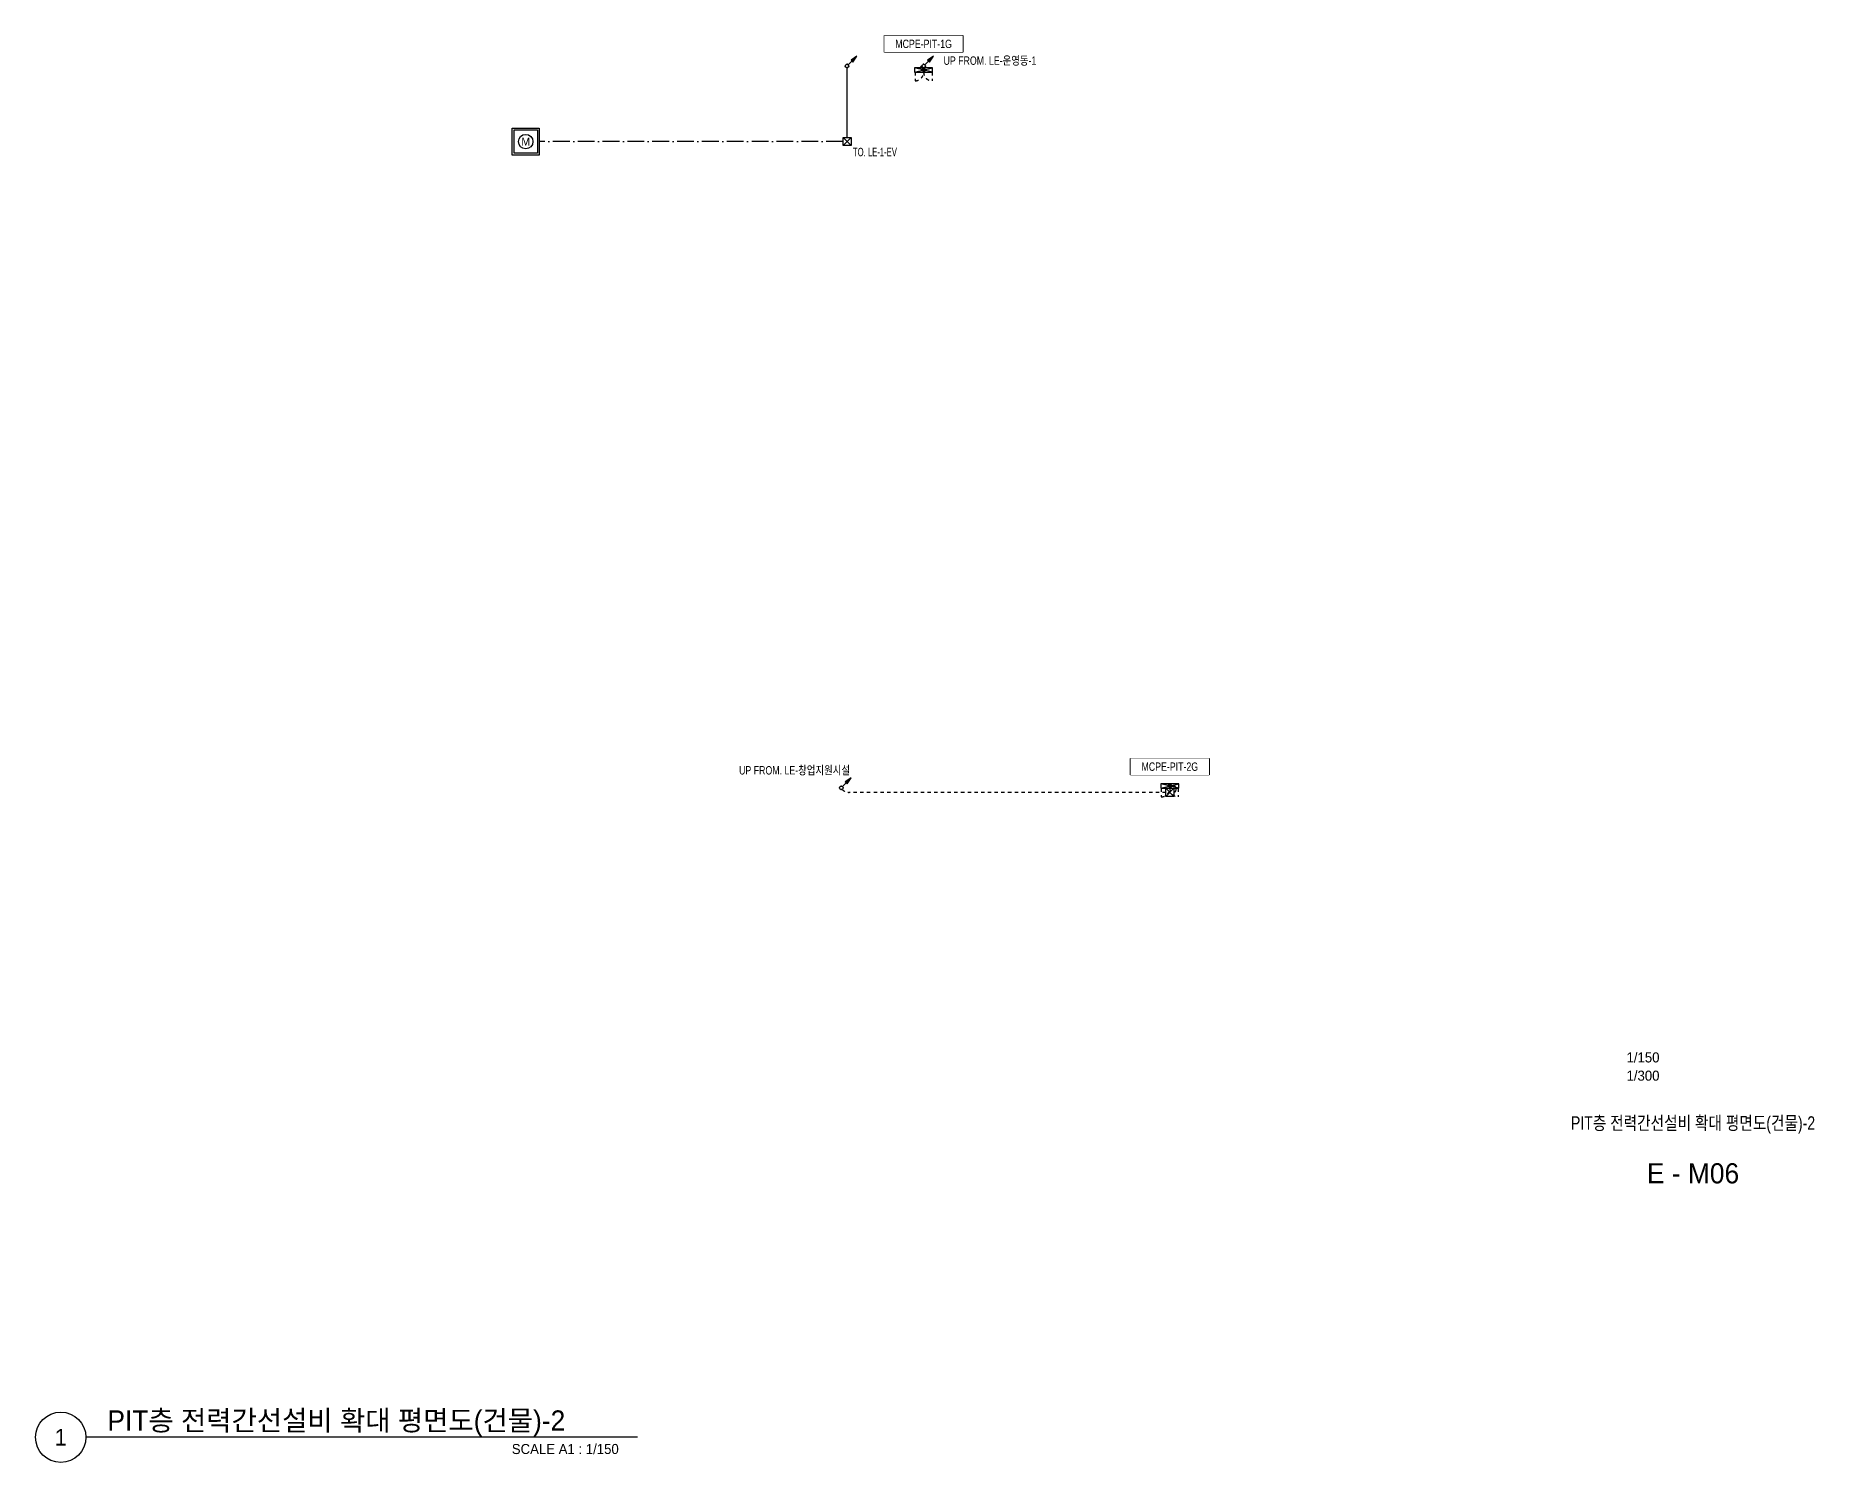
# Model space of a CAD drawing. Header units: millimetres. Extents: x 88028 to 500787, y -530175 to 1035835.
# Drawn here: x 421027 to 500498, y -530175 to -466410 of the extents above; entities that cross this region are included whole.
import ezdxf
from ezdxf.enums import TextEntityAlignment as Align

# ---------------------------------------------------------------- set-up
doc = ezdxf.new("R2010")
doc.units = ezdxf.units.MM
doc.header["$LTSCALE"] = 150
for name, pattern in [('CONTINOUS', [0]), ('D1', [3, 1, -1, 1]), ('LD4', [7.4, 5, -1.2, 0, -1.2])]:
    doc.linetypes.add(name, pattern=pattern)
for name, color, linetype in [('------01 Distribution Panel', 3, 'Continuous'), ('------01 Motor Control Panel or Center', 4, 'Continuous'), ('------09 Manhole', 3, 'Continuous'), ('-----00 LV_CABLE', 2, 'Continuous'), ('-----20 General Symbol', 3, 'Continuous'), ('-----30 Text', 2, 'Continuous'), ('-----41 Drawing Title', 2, 'Continuous'), ('-----42 Drawing Number', 2, 'Continuous'), ('-----43 Drawing Scale', 3, 'Continuous')]:
    doc.layers.add(name, color=color, linetype=linetype)
doc.styles.add('ELEC', font='')
doc.styles.get('ELEC').set_extended_font_data('Dotum')

msp = doc.modelspace()

# ---------------------------------------------------------------- texts
at = {"layer": '------01 Distribution Panel', "style": 'ELEC', "width": 0.7}
msp.add_text('TO. LE-1-EV', height=375, dxfattribs=at).set_placement((458526, -471614), align=Align.MIDDLE_CENTER)
at = {"layer": '-----30 Text', "style": 'ELEC', "width": 0.8}
msp.add_text('UP FROM. LE-창업지원시설', height=375, dxfattribs=at).set_placement((454935, -499234), align=Align.MIDDLE)
at = {"layer": '-----41 Drawing Title', "style": 'ELEC', "width": 0.8}
msp.add_text('PIT층 전력간선설비 확대 평면도(건물)-2', height=600, dxfattribs=at).set_placement((495075, -515005), align=Align.MIDDLE_CENTER)
at = {"layer": '-----41 Drawing Title', "color": 2, "style": 'ELEC'}
msp.add_text('PIT층 전력간선설비 확대 평면도(건물)-2', height=900, dxfattribs=at).set_placement((424235, -528300), align=Align.MIDDLE_LEFT)
at = {"layer": '-----41 Drawing Title', "color": 7, "style": 'ELEC'}
msp.add_text('1', height=750, dxfattribs=at).set_placement((422152, -529050), align=Align.MIDDLE)
at = {"layer": '-----41 Drawing Title', "style": 'ELEC'}
msp.add_text('SCALE A1 : 1/150', height=450, dxfattribs=at).set_placement((447081, -529800), align=Align.RIGHT)
at = {"layer": '-----42 Drawing Number', "style": 'ELEC'}
msp.add_text('E - M06', height=900, dxfattribs=at).set_placement((495075, -517255), align=Align.MIDDLE_CENTER)
at = {"layer": '-----43 Drawing Scale', "style": 'ELEC'}
for s, p in [('1/150', (492840, -512075)), ('1/300', (492840, -512890))]:
    msp.add_text(s, height=450, dxfattribs=at).set_placement(p, align=Align.MIDDLE_CENTER)

# ---------------------------------------------------------------- blocks, each defined once
blk = doc.blocks.new('MCP_EQUIPMENT-2')
for p, q in [((200, 400), (0, -400)), ((200, -400), (0, 400))]:
    blk.add_line(p, q)
at = {"color": 1, "linetype": 'D1'}
for p, q in [((200, 380), (580, 380)), ((200, -380), (580, -380))]:
    blk.add_line(p, q, dxfattribs=at)
blk.add_lwpolyline([(200, 400), (0, 400), (0, -400), (200, -400)], close=True)
for centre, start, end in [((200, 380), 270, 0), ((200, -380), 0, 90)]:
    blk.add_arc(centre, 380, start, end, dxfattribs=at)
blk = doc.blocks.new('O01')
blk.add_hatch(color=256).paths.add_polyline_path([(-149, -218), (-218, -149), (-368, -368)])
blk.add_line((-46, -46), (-184, -184))
blk.add_lwpolyline([(-368, -368), (-149, -218), (-218, -149), (-368, -368)])
blk.add_circle((0, 0), 65)
for p in [(-65, 0), (-65, 0), (0, 65), (0, 65), (65, 0), (65, 0), (0, -65), (0, -65)]:
    blk.add_point(p)
blk = doc.blocks.new('O05')
for p, q in [((-150, -150), (-150, 150)), ((-150, 150), (150, 150)), ((150, 150), (-150, -150)), ((-150, 150), (150, -150)), ((150, 150), (150, -150)), ((150, -150), (-150, -150))]:
    blk.add_line(p, q)
blk = doc.blocks.new('11')
at = {"linetype": 'D1'}
h = blk.add_hatch(color=256, dxfattribs=at)
edge = h.paths.add_edge_path()
edge.add_arc((0, 0), 75, 0, 360)
blk.add_circle((0, 0), 75, dxfattribs=at)
for p in [(-75, 0), (0, 75), (75, 0), (0, -75)]:
    blk.add_point(p, dxfattribs=at)
blk = doc.blocks.new('MANHOLE2')
blk.add_lwpolyline([(500, -500), (-500, -500), (-500, 500), (500, 500)], close=True)
at = {"color": 1}
blk.add_lwpolyline([(435, -435), (-435, -435), (-435, 435), (435, 435)], close=True, dxfattribs=at)
blk.add_circle((0, 0), 270)
at = {"style": 'ELEC'}
blk.add_text('M', height=300, dxfattribs=at).set_placement((0, 0), align=Align.MIDDLE)

# ---------------------------------------------------------------- linework, layer by layer
at = {"layer": '------01 Motor Control Panel or Center', "linetype": 'CONTINOUS', "elevation": 0}
for points in [[(462452, -466410), (462452, -467150), (458948, -467150), (458948, -466410)], [(473452, -498710), (473452, -499450), (469948, -499450), (469948, -498710)]]:
    msp.add_lwpolyline(points, close=True, dxfattribs=at)
at = {"layer": '-----00 LV_CABLE'}
msp.add_lwpolyline([(457280, -470970), (457280, -467850)], dxfattribs=at)
at = {"layer": '-----00 LV_CABLE', "linetype": 'LD4'}
msp.add_lwpolyline([(457100, -471150), (443525, -471150)], dxfattribs=at)
at = {"layer": '-----00 LV_CABLE', "linetype": 'D1', "elevation": 0}
msp.add_lwpolyline([(471520, -500230), (457374, -500230, -0.19891), (457056, -500098, -0.19891)], format="xyb", dxfattribs=at)
at = {"layer": '-----00 LV_CABLE', "linetype": 'D1'}
msp.add_arc((460643, -467861), 91.1, 101.46541, 256.60347, dxfattribs=at)
at = {"layer": '-----00 LV_CABLE'}
msp.add_arc((471841, -500085), 150, 285.20404, 115.90805, dxfattribs=at)
at = {"layer": '-----41 Drawing Title', "color": 7}
msp.add_line((447923, -529050), (423277, -529050), dxfattribs=at)
msp.add_circle((422152, -529050), 1125, dxfattribs=at)

# ---------------------------------------------------------------- block references
at = {"layer": '------01 Motor Control Panel or Center', "rotation": 270}
for p in [(460700, -467850), (471700, -499850)]:
    msp.add_blockref('MCP_EQUIPMENT-2', p, dxfattribs=at)
at = {"layer": '------09 Manhole', "xscale": 1.2, "yscale": 1.2, "zscale": 1.2}
msp.add_blockref('MANHOLE2', (442925, -471150), dxfattribs=at)
at = {"layer": '-----00 LV_CABLE', "linetype": 'D1', "rotation": 180}
for name, p, xscale, yscale, zscale in [('O01', (457280, -467772), 1.2, 1.2, 1.2), ('O01', (457022, -500028), 1.2, 1.2, 1.2), ('O05', (471700, -500230), 1.200000000011642, 1.200000000011642, 1.200000000011642)]:
    msp.add_blockref(name, p, dxfattribs=dict(at, xscale=xscale, yscale=yscale, zscale=zscale))
at = {"layer": '-----00 LV_CABLE'}
for p in [(460700, -467950), (471700, -499950)]:
    msp.add_blockref('11', p, dxfattribs=at)
at = {"layer": '-----20 General Symbol', "xscale": 1.2, "yscale": 1.2, "zscale": 1.2, "rotation": 89.99999999999999}
msp.add_blockref('O05', (457280, -471150), dxfattribs=at)

msp.set_redraw_order([(e.dxf.handle, doc.entitydb.next_handle()) for e in msp.query("TEXT MTEXT ATTDEF DIMENSION ARC_DIMENSION")])  # texts and dimensions are drawn at this point

# ---------------------------------------------------------------- next in the draw order: wipeouts: each hides what was drawn before it
at = {"color": 1}
for points in [[(458948, -466410), (462452, -466410), (462452, -467150), (458948, -467150)], [(469948, -498710), (473452, -498710), (473452, -499450), (469948, -499450)]]:
    msp.add_wipeout(points, dxfattribs=at).dxf.layer = '------01 Motor Control Panel or Center'

# ---------------------------------------------------------------- next in the draw order: block references
at = {"layer": '-----00 LV_CABLE', "linetype": 'D1', "xscale": 1.2, "yscale": 1.2, "zscale": 1.2, "rotation": 180}
msp.add_blockref('O01', (460700, -467772), dxfattribs=at)

# ---------------------------------------------------------------- next in the draw order: texts
at = {"layer": '------01 Motor Control Panel or Center', "linetype": 'CONTINOUS', "style": 'ELEC', "width": 0.8}
for s, p in [('MCPE-PIT-1G', (460700, -466780)), ('MCPE-PIT-2G', (471700, -499080))]:
    msp.add_text(s, height=375, dxfattribs=at).set_placement(p, align=Align.MIDDLE)
at = {"layer": '-----30 Text', "style": 'ELEC', "width": 0.8}
msp.add_text('UP FROM. LE-운영동-1', height=375, dxfattribs=at).set_placement((463665, -467520), align=Align.MIDDLE)

doc.saveas('drawing.dxf')
